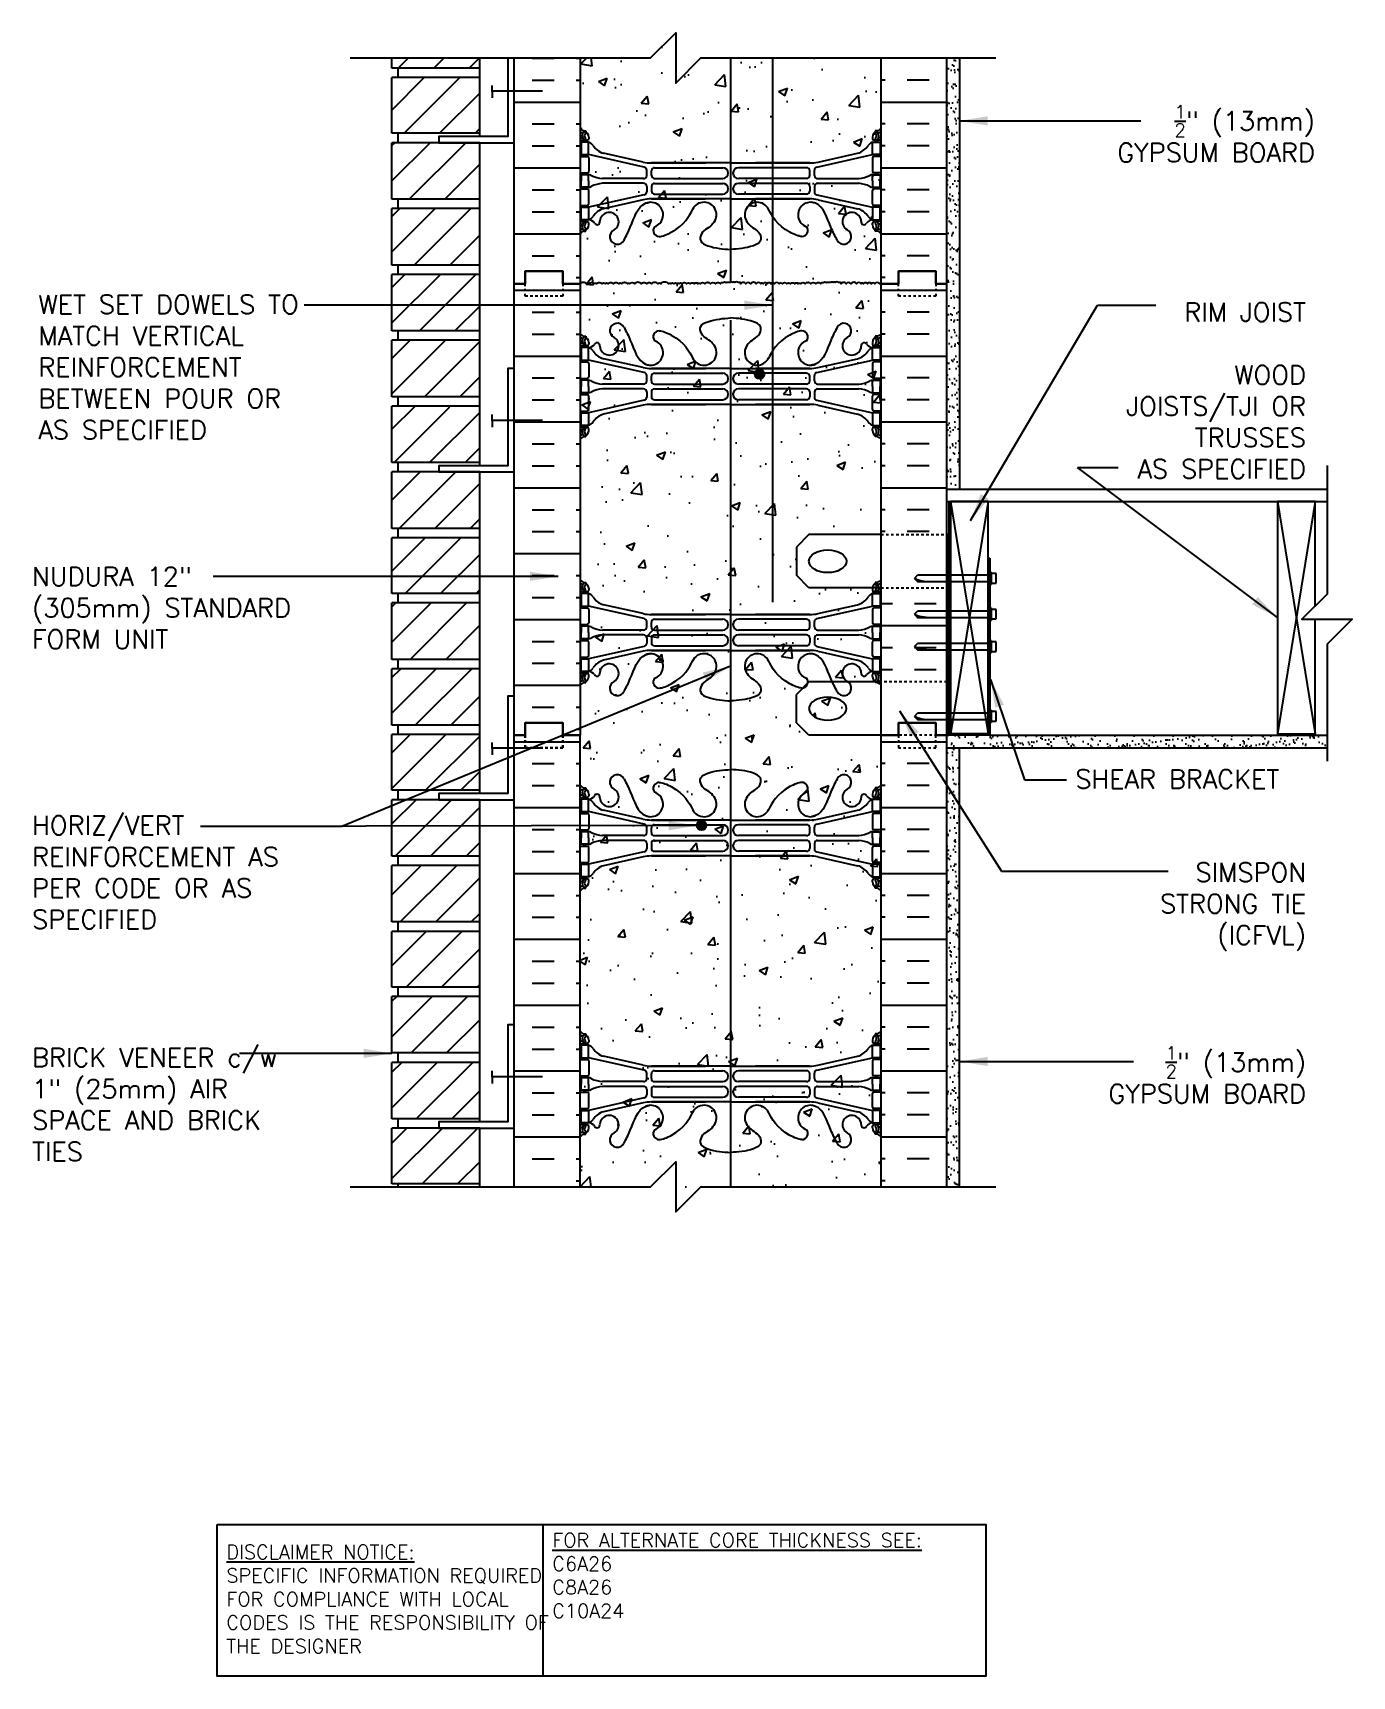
# Model space of a CAD drawing. Header units: inches. Extents: x 94.4 to 147, y -9.1 to 56.4.
import ezdxf

# ---------------------------------------------------------------- set-up
doc = ezdxf.new("R2010")
doc.units = ezdxf.units.IN
doc.header["$LTSCALE"] = 0.5
doc.header["$MEASUREMENT"] = 0
doc.linetypes.add('DASHED2', pattern=[0.375, 0.25, -0.125])
doc.linetypes.add('HIDDEN2', pattern=[0.1875, 0.125, -0.0625])
for name, color, linetype in [('HATCH', 12, 'Continuous'), ('line25', 2, 'Continuous'), ('LINE3', 3, 'Continuous'), ('LINE50', 5, 'Continuous'), ('LINE9', 9, 'Continuous'), ('TEXT', 4, 'Continuous'), ('Web_Edge', 9, 'Continuous')]:
    doc.layers.add(name, color=color, linetype=linetype)
doc.styles.add('DIM', font='romans.shx', dxfattribs={"width": 0.7})
doc.styles.add('ROMANS', font='romans.shx', dxfattribs={"height": 1.125})
doc.styles.get("Standard").update_dxf_attribs({"font": 'romans.shx', "height": 1.125})
doc.dimstyles.new('ext_12', dxfattribs={"dimscale": 12, "dimtxt": 0.09375, "dimasz": 0.09375, "dimexe": 0.09375, "dimexo": 0.0625, "dimgap": 0.0625, "dimtad": 1, "dimdec": 1, "dimzin": 3, "dimdsep": 46, "dimlunit": 4, "dimtxsty": 'DIM', "dimcen": 0.09, "dimdle": 0.09375, "dimclrt": 4, "dimadec": 0, "dimazin": 0, "dimtfac": 1, "dimtdec": 1, "dimtmove": 2, "dimatfit": 3, "dimfxl": 1, "dimfrac": 2, "dimtolj": 1, "dimtzin": 0, "dimarcsym": 0})
pattern_1 = [(37.5, (73.5448, 9.1956), (-0.0157483, 0.481706), [0, -0.38, 0, -0.425, 0, -0.40625]), (7.5, (73.5448, 9.1956), (0.442444, 0.7055365), [0, -0.205, 0, -0.3425, 0, -0.13125]), (327.5, (73.2373, 9.1956), (0.7785355, 0.0014148), [0, -0.125, 0, -0.45, 0, -0.5875]), (317.5, (73.2373, 9.1956), (0.7515317, 0.219419), [0, -0.0625, 0, -0.295, 0, -0.3375])]
pattern_2 = [(50, (125.3458, 29.057), (3.5863, -0.3138), [0.375, -4.125]), (355, (125.3458, 29.057), (-0.6938, 3.761), [0.3, -3.3]), (100.45, (125.6446, 29.031), (2.8925, 3.4472), [0.3187, -3.5057]), (46.18, (125.346, 30.057), (5.3362, -0.8276), [0.5625, -6.1875]), (96.64, (125.7905, 29.988), (4.6733, 4.8706), [0.478, -5.2586]), (351.18, (125.346, 30.057), (4.6733, 4.8706), [0.45, -4.95]), (21, (125.8458, 29.807), (2.9845, -2.0131), [0.375, -4.125]), (326, (125.8458, 29.807), (1.2166, 3.6258), [0.3, -3.3]), (71.45, (126.0945, 29.6394), (4.2011, 1.6127), [0.3187, -3.5057]), (37.5, (125.3458, 29.0571), (0.0608, 1.66447), [0, -3.26, 0, -3.35, 0, -3.3125]), (7.5, (125.3458, 29.0571), (1.31535, 1.97206), [0, -1.91, 0, -3.185, 0, -1.2625]), (327.5, (124.2308, 29.0571), (2.6691, -0.11277), [0, -1.25, 0, -3.9, 0, -5.175]), (317.5, (123.7308, 29.057), (2.9159, 0.5005), [0, -1.625, 0, -2.59, 0, -3.675])]

msp = doc.modelspace()

# ---------------------------------------------------------------- texts
at = {"layer": 'TEXT', "char_height": 0.75, "style": 'ROMANS'}
for s, insert, width, attachment_point in [('\\A1;{\\H0.7x;\\S1/2;\\H1.4286x;"} (13mm) GYPSUM BOARD', (145.509, 51.305), 9.28726, 9), ('WET SET DOWELS TO MATCH VERTICAL REINFORCEMENT BETWEEN POUR OR AS SPECIFIED ', (94.626, 43.124), 11.70168, 4), ('\\A1;\\PRIM JOIST\\P\\PWOOD \\PJOISTS/TJI OR\\PTRUSSES \\PAS SPECIFIED', (145.156, 38.691), 12.00896, 9), ('NUDURA 12" (305mm) STANDARD FORM UNIT', (94.376, 33.529), 11.69947, 4), ('SHEAR BRACKET', (135.962, 26.7), 15.79937, 4), ('HORIZ/VERT REINFORCEMENT AS PER CODE OR AS SPECIFIED', (94.376, 22.981), 11.69947, 4), ('SIMSPON \\PSTRONG TIE\\P(ICFVL)', (145.156, 21.607), 15.79937, 6), ('BRICK VENEER c/w 1" (25mm) AIR SPACE AND BRICK TIES', (94.376, 13.729), 10.8749, 4), ('\\A1;{\\H0.7x;\\S1/2;\\H1.4286x;"} (13mm) GYPSUM BOARD', (145.156, 13.783), 10.57544, 9)]:
    msp.add_mtext(s, dxfattribs=dict(at, insert=insert, width=width, attachment_point=attachment_point))
at = {"layer": 'TEXT', "char_height": 0.5625, "attachment_point": 4}
for s, insert, width in [('{\\LDISCLAIMER NOTICE:}\\PSPECIFIC INFORMATION REQUIRED FOR COMPLIANCE WITH LOCAL CODES IS THE RESPONSIBILITY OF THE DESIGNER', (102.122, -5.986), 14.00235), ('{\\LFOR ALTERNATE CORE THICKNESS SEE:\\P}C6A26\\PC8A26\\PC10A24', (115.114, -5.046), 23.33295)]:
    msp.add_mtext(s, dxfattribs=dict(at, insert=insert, width=width))

# ---------------------------------------------------------------- blocks, each defined once
blk = doc.blocks.new('12-inch Hinge Pin Web')
at = {"layer": 'Web_Edge'}
for p, q in [((349.823, 208.626), (349.901, 208.626)), ((349.823, 208.526), (350.107, 208.526)), ((349.969, 208.905), (350.059, 208.905)), ((349.969, 208.526), (349.969, 208.456)), ((350.059, 208.905), (350.059, 208.863)), ((350.059, 208.526), (350.059, 208.456)), ((350.169, 208.656), (350.169, 208.588)), ((361.477, 208.656), (361.477, 208.588)), ((361.823, 208.526), (361.54, 208.526)), ((361.677, 208.905), (361.587, 208.905)), ((361.587, 208.905), (361.587, 208.863)), ((361.587, 208.526), (361.587, 208.456)), ((361.677, 208.526), (361.677, 208.456)), ((361.823, 208.626), (361.746, 208.626)), ((349.823, 207.886), (350.107, 207.886)), ((349.969, 207.956), (349.969, 207.886)), ((350.059, 207.956), (350.059, 207.886)), ((352.382, 207.459), (350.164, 207.956)), ((350.169, 207.823), (350.169, 207.288)), ((352.339, 207.658), (350.758, 208.011)), ((359.265, 207.459), (361.482, 207.956)), ((359.308, 207.658), (360.889, 208.011)), ((361.477, 207.823), (361.477, 207.288)), ((361.823, 207.886), (361.54, 207.886)), ((361.587, 207.956), (361.587, 207.886)), ((361.677, 207.956), (361.677, 207.886)), ((349.823, 207.226), (350.107, 207.226)), ((349.969, 207.226), (349.969, 207.156)), ((350.059, 207.226), (350.059, 207.156)), ((352.48, 207.125), (352.48, 207.337)), ((352.666, 207.622), (354.823, 207.622)), ((355.823, 207.622), (352.666, 207.622)), ((352.667, 207.126), (352.667, 207.31)), ((352.792, 207.435), (355.511, 207.435)), ((355.823, 207.622), (358.981, 207.622)), ((358.855, 207.435), (356.135, 207.435)), ((358.981, 207.622), (356.823, 207.622)), ((358.98, 207.126), (358.98, 207.31)), ((359.167, 207.125), (359.167, 207.337)), ((361.823, 207.226), (361.54, 207.226)), ((361.587, 207.226), (361.587, 207.156)), ((361.677, 207.226), (361.677, 207.156)), ((349.823, 206.586), (350.107, 206.586)), ((349.969, 206.586), (349.969, 206.656)), ((350.059, 206.586), (350.059, 206.656)), ((352.382, 206.353), (350.164, 205.856)), ((350.169, 205.988), (350.169, 206.523)), ((352.355, 207), (350.717, 207)), ((352.355, 206.812), (350.717, 206.812)), ((352.48, 206.687), (352.48, 206.475)), ((352.667, 206.686), (352.667, 206.502)), ((352.792, 207.001), (355.511, 207.001)), ((352.792, 206.811), (355.511, 206.811)), ((352.792, 206.377), (355.511, 206.377)), ((358.855, 207.001), (356.135, 207.001)), ((358.855, 206.811), (356.135, 206.811)), ((358.855, 206.377), (356.135, 206.377)), ((358.98, 206.686), (358.98, 206.502)), ((359.167, 206.687), (359.167, 206.475)), ((359.265, 206.353), (361.482, 205.856)), ((359.292, 207), (360.93, 207)), ((359.292, 206.812), (360.93, 206.812)), ((361.477, 205.988), (361.477, 206.523)), ((361.823, 206.586), (361.54, 206.586)), ((361.587, 206.586), (361.587, 206.656)), ((361.677, 206.586), (361.677, 206.656)), ((349.823, 205.926), (350.107, 205.926)), ((349.969, 205.856), (349.969, 205.926)), ((350.059, 205.856), (350.059, 205.926)), ((352.339, 206.154), (350.758, 205.801)), ((352.666, 206.19), (354.823, 206.19)), ((355.823, 206.19), (352.666, 206.19)), ((355.823, 206.19), (358.981, 206.19)), ((358.981, 206.19), (356.823, 206.19)), ((359.308, 206.154), (360.889, 205.801)), ((361.823, 205.926), (361.54, 205.926)), ((361.587, 205.856), (361.587, 205.926)), ((361.677, 205.856), (361.677, 205.926)), ((349.823, 205.286), (350.107, 205.286)), ((349.823, 205.186), (349.901, 205.186)), ((349.969, 205.286), (349.969, 205.356)), ((350.059, 205.286), (350.059, 205.356)), ((350.169, 205.156), (350.169, 205.223)), ((361.477, 205.156), (361.477, 205.223)), ((361.823, 205.286), (361.54, 205.286)), ((361.587, 205.286), (361.587, 205.356)), ((361.677, 205.286), (361.677, 205.356)), ((361.823, 205.186), (361.746, 205.186)), ((349.969, 204.907), (350.059, 204.907)), ((350.059, 204.907), (350.059, 204.949)), ((361.587, 204.907), (361.587, 204.949)), ((361.677, 204.907), (361.587, 204.907)), ((349.823, 198.818), (349.901, 198.818)), ((349.823, 198.718), (350.107, 198.718)), ((349.969, 199.097), (350.059, 199.097)), ((349.969, 198.718), (349.969, 198.648)), ((350.059, 199.097), (350.059, 199.055)), ((350.059, 198.718), (350.059, 198.648)), ((350.169, 198.848), (350.169, 198.781)), ((361.477, 198.848), (361.477, 198.781)), ((361.823, 198.718), (361.54, 198.718)), ((361.677, 199.097), (361.587, 199.097)), ((361.587, 199.097), (361.587, 199.055)), ((361.587, 198.718), (361.587, 198.648)), ((361.677, 198.718), (361.677, 198.648)), ((361.823, 198.818), (361.746, 198.818)), ((349.823, 198.078), (350.107, 198.078)), ((349.969, 198.148), (349.969, 198.078)), ((350.059, 198.148), (350.059, 198.078)), ((352.382, 197.652), (350.164, 198.148)), ((350.169, 198.016), (350.169, 197.481)), ((352.339, 197.85), (350.758, 198.203)), ((359.265, 197.652), (361.482, 198.148)), ((359.308, 197.85), (360.889, 198.203)), ((361.477, 198.016), (361.477, 197.481)), ((361.823, 198.078), (361.54, 198.078)), ((361.587, 198.148), (361.587, 198.078)), ((361.677, 198.148), (361.677, 198.078)), ((349.823, 197.418), (350.107, 197.418)), ((349.969, 197.418), (349.969, 197.348)), ((350.059, 197.418), (350.059, 197.348)), ((352.355, 197.192), (350.717, 197.192)), ((352.48, 197.317), (352.48, 197.53)), ((352.666, 197.814), (354.823, 197.814)), ((355.823, 197.814), (352.666, 197.814)), ((352.667, 197.318), (352.667, 197.502)), ((352.792, 197.627), (355.511, 197.627)), ((352.792, 197.193), (355.511, 197.193)), ((355.823, 197.814), (358.981, 197.814)), ((358.855, 197.627), (356.135, 197.627)), ((358.855, 197.193), (356.135, 197.193)), ((358.981, 197.814), (356.823, 197.814)), ((358.98, 197.318), (358.98, 197.502)), ((359.167, 197.317), (359.167, 197.53)), ((359.292, 197.192), (360.93, 197.192)), ((361.823, 197.418), (361.54, 197.418)), ((361.587, 197.418), (361.587, 197.348)), ((361.677, 197.418), (361.677, 197.348)), ((349.823, 196.778), (350.107, 196.778)), ((349.969, 196.778), (349.969, 196.848)), ((350.059, 196.778), (350.059, 196.848)), ((352.382, 196.545), (350.164, 196.048)), ((350.169, 196.181), (350.169, 196.716)), ((352.355, 197.004), (350.717, 197.004)), ((352.48, 196.879), (352.48, 196.667)), ((352.667, 196.878), (352.667, 196.694)), ((352.792, 197.003), (355.511, 197.003)), ((352.792, 196.569), (355.511, 196.569)), ((358.855, 197.003), (356.135, 197.003)), ((358.855, 196.569), (356.135, 196.569)), ((358.98, 196.878), (358.98, 196.694)), ((359.167, 196.879), (359.167, 196.667)), ((359.265, 196.545), (361.482, 196.048)), ((359.292, 197.004), (360.93, 197.004)), ((361.477, 196.181), (361.477, 196.716)), ((361.823, 196.778), (361.54, 196.778)), ((361.587, 196.778), (361.587, 196.848)), ((361.677, 196.778), (361.677, 196.848)), ((349.823, 196.118), (350.107, 196.118)), ((349.969, 196.048), (349.969, 196.118)), ((350.059, 196.048), (350.059, 196.118)), ((352.339, 196.347), (350.758, 195.994)), ((352.666, 196.383), (354.823, 196.383)), ((355.823, 196.383), (352.666, 196.383)), ((355.823, 196.383), (358.981, 196.383)), ((358.981, 196.383), (356.823, 196.383)), ((359.308, 196.347), (360.889, 195.994)), ((361.823, 196.118), (361.54, 196.118)), ((361.587, 196.048), (361.587, 196.118)), ((361.677, 196.048), (361.677, 196.118)), ((349.823, 195.478), (350.107, 195.478)), ((349.823, 195.378), (349.901, 195.378)), ((349.969, 195.478), (349.969, 195.548)), ((350.059, 195.478), (350.059, 195.548)), ((350.169, 195.348), (350.169, 195.416)), ((361.477, 195.348), (361.477, 195.416)), ((361.823, 195.478), (361.54, 195.478)), ((361.587, 195.478), (361.587, 195.548)), ((361.677, 195.478), (361.677, 195.548)), ((361.823, 195.378), (361.746, 195.378)), ((349.969, 195.099), (350.059, 195.099)), ((350.059, 195.099), (350.059, 195.141)), ((361.587, 195.099), (361.587, 195.141)), ((361.677, 195.099), (361.587, 195.099))]:
    blk.add_line(p, q, dxfattribs=at)
for points in [[(349.864, 207.956), (350.164, 207.956), (350.164, 208.456), (349.864, 208.456)], [(361.782, 207.956), (361.482, 207.956), (361.482, 208.456), (361.782, 208.456)], [(349.864, 205.856), (350.164, 205.856), (350.164, 205.356), (349.864, 205.356)], [(361.782, 205.856), (361.482, 205.856), (361.482, 205.356), (361.782, 205.356)], [(349.864, 198.148), (350.164, 198.148), (350.164, 198.648), (349.864, 198.648)], [(361.782, 198.148), (361.482, 198.148), (361.482, 198.648), (361.782, 198.648)], [(349.864, 196.048), (350.164, 196.048), (350.164, 195.548), (349.864, 195.548)], [(361.782, 196.048), (361.482, 196.048), (361.482, 195.548), (361.782, 195.548)]]:
    blk.add_lwpolyline(points, close=True, dxfattribs=at)
for points in [[(350.164, 206.906), (350.164, 207.156), (349.864, 207.156), (349.864, 206.906)], [(361.482, 206.906), (361.482, 207.156), (361.782, 207.156), (361.782, 206.906)], [(350.164, 206.906), (350.164, 206.656), (349.864, 206.656), (349.864, 206.906)], [(361.482, 206.906), (361.482, 206.656), (361.782, 206.656), (361.782, 206.906)], [(350.164, 197.098), (350.164, 197.348), (349.864, 197.348), (349.864, 197.098)], [(361.482, 197.098), (361.482, 197.348), (361.782, 197.348), (361.782, 197.098)], [(350.164, 197.098), (350.164, 196.848), (349.864, 196.848), (349.864, 197.098)], [(361.482, 197.098), (361.482, 196.848), (361.782, 196.848), (361.782, 197.098)]]:
    blk.add_lwpolyline(points, dxfattribs=at)
for centre, radius, start, end in [((350.169, 209.363), 0.5, 226.21089, 250.52878), ((351.309, 209.126), 0.3, 27.59697, 243.94252), ((352.982, 208.879), 0.242, 90, 218.23271), ((358.665, 208.879), 0.242, 321.76729, 90), ((360.337, 209.126), 0.3, 296.05748, 152.40303), ((361.477, 209.363), 0.5, 289.47122, 313.78911), ((350.169, 209.363), 0.6, 234.78322, 245.07477), ((349.902, 208.646), 0.0196, 269.40316, 15.4901), ((350.163, 208.71), 0.25, 140.11451, 222.46087), ((349.907, 208.8), 0.021, 343.464, 63.99573), ((350.005, 208.841), 0.045, 321.448, 139.1879), ((350.012, 208.572), 0.045, 222.46087, 42.46087), ((349.919, 208.656), 0.25, 0, 70.52878), ((350.163, 208.71), 0.16, 140.00008, 222.46087), ((350.107, 208.588), 0.0625, 270, 0), ((350.127, 208.805), 0.352, 276.12908, 321.53314), ((350.042, 208.113), 0.364, 34.97751, 70.33874), ((350.965, 208.725), 0.743, 212.79192, 253.81071), ((350.504, 208.537), 0.113, 347.81557, 154.05694), ((350.989, 208.532), 0.375, 182.92371, 59.86753), ((352.636, 208.254), 0.5, 246.21387, 71.79367), ((354.761, 208.254), 0.5, 204.81899, 44.18751), ((356.886, 208.254), 0.5, 135.81249, 335.18101), ((359.011, 208.254), 0.5, 108.20633, 293.78613), ((360.657, 208.532), 0.375, 120.13247, 357.07629), ((360.682, 208.725), 0.743, 286.18929, 327.20808), ((361.143, 208.537), 0.113, 25.94306, 192.18443), ((361.52, 208.805), 0.352, 218.46686, 263.87092), ((361.605, 208.113), 0.364, 109.66126, 145.02249), ((361.727, 208.656), 0.25, 109.47122, 180), ((361.54, 208.588), 0.0625, 180, 270), ((361.635, 208.572), 0.045, 137.53913, 317.53913), ((361.641, 208.841), 0.045, 40.8121, 218.552), ((361.484, 208.71), 0.16, 317.53913, 39.99992), ((361.484, 208.71), 0.25, 317.53913, 39.88549), ((361.74, 208.8), 0.021, 116.00427, 196.536), ((361.745, 208.646), 0.0196, 164.5099, 270.59684), ((361.477, 209.363), 0.6, 294.92523, 305.21678), ((350.107, 207.823), 0.0625, 0, 90), ((361.54, 207.823), 0.0625, 90, 180), ((350.107, 207.288), 0.0625, 270, 0), ((350.16, 206.937), 0.219, 60.49375, 88.91995), ((350.806, 208.167), 1.17, 242.63655, 265.65045), ((352.666, 209.122), 1.5, 257.41348, 270), ((352.355, 207.125), 0.125, 270, 0), ((352.355, 207.337), 0.125, 0, 77.37673), ((352.792, 207.31), 0.125, 90, 180), ((352.792, 207.126), 0.125, 180, 270), ((355.511, 207.218), 0.217, 270, 90), ((356.135, 207.218), 0.217, 90, 270), ((358.855, 207.31), 0.125, 0, 90), ((358.855, 207.126), 0.125, 270, 360), ((358.981, 209.122), 1.5, 270, 282.58652), ((359.292, 207.337), 0.125, 102.62327, 180), ((359.292, 207.125), 0.125, 180, 270), ((360.841, 208.167), 1.17, 274.34955, 297.36345), ((361.487, 206.937), 0.219, 91.08005, 119.50625), ((361.54, 207.288), 0.0625, 180, 270), ((350.107, 206.523), 0.0625, 0, 90), ((350.16, 206.875), 0.219, 271.08005, 299.50625), ((350.806, 205.645), 1.17, 94.34955, 117.36345), ((352.355, 206.687), 0.125, 0, 90), ((352.355, 206.475), 0.125, 282.62327, 0), ((352.792, 206.686), 0.125, 90, 180), ((352.792, 206.502), 0.125, 180, 270), ((355.511, 206.594), 0.217, 270, 90), ((356.135, 206.594), 0.217, 90, 270), ((358.855, 206.686), 0.125, 0, 90), ((358.855, 206.502), 0.125, 270, 0), ((359.292, 206.687), 0.125, 90, 180), ((359.292, 206.475), 0.125, 180, 257.37673), ((360.841, 205.645), 1.17, 62.63655, 85.65045), ((361.487, 206.875), 0.219, 240.49375, 268.91995), ((361.54, 206.523), 0.0625, 90, 180), ((350.107, 205.988), 0.0625, 270, 0), ((350.965, 205.087), 0.743, 106.18929, 147.20808), ((352.666, 204.69), 1.5, 90, 102.58652), ((358.981, 204.69), 1.5, 77.41348, 90), ((360.682, 205.087), 0.743, 32.79192, 73.81071), ((361.54, 205.988), 0.0625, 180, 270), ((349.902, 205.166), 0.0196, 344.5099, 90.59684), ((350.163, 205.101), 0.25, 137.53913, 219.88549), ((350.012, 205.24), 0.045, 317.53913, 137.53913), ((350.163, 205.101), 0.16, 137.53913, 219.99992), ((349.919, 205.156), 0.25, 289.47122, 360), ((350.107, 205.223), 0.0625, 360, 90), ((350.042, 205.699), 0.364, 289.66126, 325.02249), ((361.605, 205.699), 0.364, 214.97751, 250.33874), ((361.54, 205.223), 0.0625, 90, 180), ((361.727, 205.156), 0.25, 180, 250.52878), ((361.635, 205.24), 0.045, 42.46087, 222.46087), ((361.484, 205.101), 0.16, 320.00008, 42.46087), ((361.484, 205.101), 0.25, 320.11451, 42.46087), ((361.745, 205.166), 0.0196, 89.40316, 195.4901), ((350.169, 204.449), 0.6, 114.92523, 125.21678), ((350.169, 204.449), 0.5, 109.47122, 133.78911), ((349.907, 205.012), 0.021, 296.00427, 16.536), ((350.005, 204.97), 0.045, 220.8121, 38.552), ((361.641, 204.97), 0.045, 141.448, 319.1879), ((361.477, 204.449), 0.5, 46.21089, 70.52878), ((361.74, 205.012), 0.021, 163.464, 243.99573), ((361.477, 204.449), 0.6, 54.78322, 65.07477), ((350.169, 199.555), 0.5, 226.21089, 250.52878), ((361.477, 199.555), 0.5, 289.47122, 313.78911), ((350.169, 199.555), 0.6, 234.78322, 245.07477), ((349.902, 198.838), 0.0196, 269.40316, 15.4901), ((350.163, 198.903), 0.25, 140.11451, 222.46087), ((349.907, 198.992), 0.021, 343.464, 63.99573), ((350.005, 199.034), 0.045, 321.448, 139.1879), ((350.012, 198.764), 0.045, 222.46087, 42.46087), ((349.919, 198.848), 0.25, 0, 70.52878), ((350.163, 198.903), 0.16, 140.00008, 222.46087), ((350.107, 198.781), 0.0625, 270, 0), ((350.042, 198.306), 0.364, 34.97751, 70.33874), ((350.965, 198.917), 0.743, 212.79192, 253.81071), ((360.682, 198.917), 0.743, 286.18929, 327.20808), ((361.605, 198.306), 0.364, 109.66126, 145.02249), ((361.727, 198.848), 0.25, 109.47122, 180), ((361.54, 198.781), 0.0625, 180, 270), ((361.635, 198.764), 0.045, 137.53913, 317.53913), ((361.641, 199.034), 0.045, 40.8121, 218.552), ((361.484, 198.903), 0.16, 317.53913, 39.99992), ((361.484, 198.903), 0.25, 317.53913, 39.88549), ((361.74, 198.992), 0.021, 116.00427, 196.536), ((361.745, 198.838), 0.0196, 164.5099, 270.59684), ((361.477, 199.555), 0.6, 294.92523, 305.21678), ((350.107, 198.016), 0.0625, 0, 90), ((352.666, 199.314), 1.5, 257.41348, 270), ((358.981, 199.314), 1.5, 270, 282.58652), ((361.54, 198.016), 0.0625, 90, 180), ((350.107, 197.481), 0.0625, 270, 0), ((350.16, 197.13), 0.219, 60.49375, 88.91995), ((350.806, 198.359), 1.17, 242.63655, 265.65045), ((352.355, 197.317), 0.125, 270, 0), ((352.355, 197.53), 0.125, 0, 77.37673), ((352.792, 197.502), 0.125, 90, 180), ((352.792, 197.318), 0.125, 180, 270), ((355.511, 197.41), 0.217, 270, 90), ((356.135, 197.41), 0.217, 90, 270), ((358.855, 197.502), 0.125, 0, 90), ((358.855, 197.318), 0.125, 270, 360), ((359.292, 197.53), 0.125, 102.62327, 180), ((359.292, 197.317), 0.125, 180, 270), ((360.841, 198.359), 1.17, 274.34955, 297.36345), ((361.487, 197.13), 0.219, 91.08005, 119.50625), ((361.54, 197.481), 0.0625, 180, 270), ((350.107, 196.716), 0.0625, 0, 90), ((350.16, 197.067), 0.219, 271.08005, 299.50625), ((350.806, 195.837), 1.17, 94.34955, 117.36345), ((352.355, 196.879), 0.125, 0, 90), ((352.355, 196.667), 0.125, 282.62327, 0), ((352.792, 196.878), 0.125, 90, 180), ((352.792, 196.694), 0.125, 180, 270), ((355.511, 196.786), 0.217, 270, 90), ((356.135, 196.786), 0.217, 90, 270), ((358.855, 196.878), 0.125, 0, 90), ((358.855, 196.694), 0.125, 270, 0), ((359.292, 196.879), 0.125, 90, 180), ((359.292, 196.667), 0.125, 180, 257.37673), ((360.841, 195.837), 1.17, 62.63655, 85.65045), ((361.487, 197.067), 0.219, 240.49375, 268.91995), ((361.54, 196.716), 0.0625, 90, 180), ((350.107, 196.181), 0.0625, 270, 0), ((350.965, 195.28), 0.743, 106.18929, 147.20808), ((352.666, 194.883), 1.5, 90, 102.58652), ((352.636, 195.75), 0.5, 288.20633, 113.78613), ((354.761, 195.75), 0.5, 315.81249, 155.18101), ((356.886, 195.75), 0.5, 24.81899, 224.18751), ((359.011, 195.75), 0.5, 66.21387, 251.79367), ((358.981, 194.883), 1.5, 77.41348, 90), ((360.682, 195.28), 0.743, 32.79192, 73.81071), ((361.54, 196.181), 0.0625, 180, 270), ((349.902, 195.359), 0.0196, 344.5099, 90.59684), ((350.163, 195.294), 0.25, 137.53913, 219.88549), ((350.012, 195.432), 0.045, 317.53913, 137.53913), ((350.163, 195.294), 0.16, 137.53913, 219.99992), ((349.919, 195.348), 0.25, 289.47122, 360), ((350.107, 195.416), 0.0625, 360, 90), ((350.042, 195.891), 0.364, 289.66126, 325.02249), ((350.127, 195.199), 0.352, 38.46686, 83.87092), ((350.504, 195.467), 0.113, 205.94306, 12.18443), ((350.989, 195.472), 0.375, 300.13247, 177.07629), ((352.982, 195.125), 0.242, 141.76729, 270), ((358.665, 195.125), 0.242, 270, 38.23271), ((360.657, 195.472), 0.375, 2.92371, 239.86753), ((361.143, 195.467), 0.113, 167.81557, 334.05694), ((361.52, 195.199), 0.352, 96.12908, 141.53314), ((361.605, 195.891), 0.364, 214.97751, 250.33874), ((361.54, 195.416), 0.0625, 90, 180), ((361.727, 195.348), 0.25, 180, 250.52878), ((361.635, 195.432), 0.045, 42.46087, 222.46087), ((361.484, 195.294), 0.16, 320.00008, 42.46087), ((361.484, 195.294), 0.25, 320.11451, 42.46087), ((361.745, 195.359), 0.0196, 89.40316, 195.4901), ((350.169, 194.641), 0.6, 114.92523, 125.21678), ((350.169, 194.641), 0.5, 109.47122, 133.78911), ((349.907, 195.204), 0.021, 296.00427, 16.536), ((350.005, 195.163), 0.045, 220.8121, 38.552), ((351.309, 194.878), 0.3, 116.05748, 332.40303), ((360.337, 194.878), 0.3, 207.59697, 63.94252), ((361.641, 195.163), 0.045, 141.448, 319.1879), ((361.477, 194.641), 0.5, 46.21089, 70.52878), ((361.74, 195.204), 0.021, 163.464, 243.99573), ((361.477, 194.641), 0.6, 54.78322, 65.07477)]:
    blk.add_arc(centre, radius, start, end, dxfattribs=at)
for points, knots in [([(355.119, 208.603), (355.012, 208.766), (354.652, 208.856), (354.575, 209.352), (355.123, 209.588), (355.527, 209.616), (355.823, 209.637)], [0.229407, 0.229407, 0.229407, 0.229407, 0.844432, 1.128849, 1.464331, 2.389004, 2.389004, 2.389004, 2.389004]), ([(356.527, 208.603), (356.635, 208.766), (356.995, 208.856), (357.072, 209.352), (356.524, 209.588), (356.12, 209.616), (355.823, 209.637)], [0.229407, 0.229407, 0.229407, 0.229407, 0.844432, 1.128849, 1.464331, 2.389004, 2.389004, 2.389004, 2.389004]), ([(351.575, 209.265), (351.661, 209.098), (351.914, 208.608), (352.128, 207.859), (352.538, 207.764), (352.595, 207.756)], [0, 0, 0, 0, 0.579211, 1.703896, 1.875321, 1.875321, 1.875321, 1.875321]), ([(352.982, 209.121), (353.103, 209.123), (353.937, 208.766), (354.176, 208.309), (354.317, 208.026)], [0.038125, 0.038125, 0.038125, 0.038125, 0.320663, 1.258119, 1.258119, 1.258119, 1.258119]), ([(358.665, 209.121), (358.544, 209.123), (357.71, 208.766), (357.471, 208.309), (357.33, 208.026)], [0.038125, 0.038125, 0.038125, 0.038125, 0.320663, 1.258119, 1.258119, 1.258119, 1.258119]), ([(360.072, 209.265), (359.986, 209.098), (359.733, 208.608), (359.519, 207.859), (359.109, 207.764), (359.052, 207.756)], [0, 0, 0, 0, 0.579211, 1.703896, 1.875321, 1.875321, 1.875321, 1.875321]), ([(351.575, 194.739), (351.661, 194.906), (351.914, 195.396), (352.128, 196.145), (352.538, 196.24), (352.595, 196.248)], [0, 0, 0, 0, 0.579211, 1.703896, 1.875321, 1.875321, 1.875321, 1.875321]), ([(352.982, 194.883), (353.103, 194.881), (353.937, 195.239), (354.176, 195.695), (354.317, 195.979)], [0.038125, 0.038125, 0.038125, 0.038125, 0.320663, 1.258119, 1.258119, 1.258119, 1.258119]), ([(358.665, 194.883), (358.544, 194.881), (357.71, 195.239), (357.471, 195.695), (357.33, 195.979)], [0.038125, 0.038125, 0.038125, 0.038125, 0.320663, 1.258119, 1.258119, 1.258119, 1.258119]), ([(360.072, 194.739), (359.986, 194.906), (359.733, 195.396), (359.519, 196.145), (359.109, 196.24), (359.052, 196.248)], [0, 0, 0, 0, 0.579211, 1.703896, 1.875321, 1.875321, 1.875321, 1.875321]), ([(355.119, 195.401), (355.012, 195.238), (354.652, 195.148), (354.575, 194.652), (355.123, 194.416), (355.527, 194.388), (355.823, 194.367)], [0.229407, 0.229407, 0.229407, 0.229407, 0.844432, 1.128849, 1.464331, 2.389004, 2.389004, 2.389004, 2.389004]), ([(356.527, 195.401), (356.635, 195.238), (356.995, 195.148), (357.072, 194.652), (356.524, 194.416), (356.12, 194.388), (355.823, 194.367)], [0.229407, 0.229407, 0.229407, 0.229407, 0.844432, 1.128849, 1.464331, 2.389004, 2.389004, 2.389004, 2.389004])]:
    blk.add_open_spline(points, degree=3, knots=knots, dxfattribs=at)
for points in [[(352.667, 207.131), (352.667, 207.305)], [(358.98, 207.131), (358.98, 207.305)], [(352.667, 206.681), (352.667, 206.507)], [(358.98, 206.681), (358.98, 206.507)], [(352.667, 197.323), (352.667, 197.497)], [(358.98, 197.323), (358.98, 197.497)], [(352.667, 196.873), (352.667, 196.699)], [(358.98, 196.873), (358.98, 196.699)]]:
    blk.add_open_spline(points, degree=1, dxfattribs=at)

# ---------------------------------------------------------------- hatches: boundary and pattern name
at = {"layer": 'HATCH'}
h = msp.add_hatch(dxfattribs=at)
h.set_pattern_fill('AR-CONC', color=256, scale=0.5, style=0)
h.set_pattern_definition([(50, (116.2208, 9.4498), (3.5863, -0.31376), [0.375, -4.125]), (355, (116.2208, 9.4498), (-0.69376, 3.76096), [0.3, -3.3]), (100.451, (116.5196, 9.4236), (2.89255, 3.4472), [0.3187, -3.5057]), (46.184, (116.221, 10.4498), (5.3362, -0.8276), [0.5625, -6.1875]), (96.636, (116.6655, 10.381), (4.6733, 4.8706), [0.47805, -5.25856]), (351.184, (116.221, 10.45), (4.6733, 4.8706), [0.45, -4.95]), (21, (116.7208, 10.1998), (2.98454, -2.0131), [0.375, -4.125]), (326, (116.7208, 10.1998), (1.21658, 3.62575), [0.3, -3.3]), (71.451, (116.9695, 10.032), (4.20111, 1.61265), [0.3187, -3.5057]), (37.5, (116.2208, 9.4498), (0.0608, 1.66447), [0, -3.26, 0, -3.35, 0, -3.3125]), (7.5, (116.2208, 9.4498), (1.31535, 1.97206), [0, -1.91, 0, -3.185, 0, -1.2625]), (327.5, (115.1058, 9.4498), (2.669112, -0.112774), [0, -1.25, 0, -3.9, 0, -5.175]), (317.5, (114.6058, 9.4498), (2.91593, 0.50052), [0, -1.625, 0, -2.59, 0, -3.675])])
h.paths.add_polyline_path([(128.221, 55.45), (121.033, 55.45), (120.033, 54.45), (120.033, 56.45), (119.033, 55.45), (116.221, 55.45), (116.221, 46.45), (116.221, 28.45), (116.221, 10.45), (119.033, 10.45), (120.033, 11.45), (120.033, 10.45), (120.033, 9.45), (121.033, 10.45), (128.221, 10.45), (128.221, 22.825), (128.221, 28.45), (125.346, 28.45), (124.846, 28.95), (124.846, 30.075), (125.346, 30.575), (128.221, 30.575), (128.221, 34.325), (125.346, 34.325), (124.846, 34.825), (124.846, 35.95), (125.346, 36.45), (128.221, 36.45), (128.221, 46.45)])
h = msp.add_hatch(dxfattribs=at)
h.set_pattern_fill('ANSI31', color=256, scale=8, style=0)
h.set_pattern_definition([(45, (102.4194, -2.4251), (-0.707107, 0.707107), [])])
h.paths.add_polyline_path([(112.221, 31.1), (108.721, 31.1), (108.721, 28.85), (112.221, 28.85)])
h.paths.add_polyline_path([(112.221, 33.725), (108.721, 33.725), (108.721, 31.475), (112.221, 31.475)])
h.paths.add_polyline_path([(112.221, 36.32), (108.721, 36.32), (108.721, 34.1), (112.221, 34.1)])
h.paths.add_polyline_path([(112.221, 38.945), (108.721, 38.945), (108.721, 36.695), (112.221, 36.695)])
h.paths.add_polyline_path([(112.221, 41.545), (110.596, 41.545), (110.596, 41.57), (108.721, 41.57), (108.721, 39.32), (112.221, 39.32)])
h.paths.add_polyline_path([(112.221, 44.195), (108.721, 44.195), (108.721, 41.945), (112.221, 41.945)])
h.paths.add_polyline_path([(112.221, 46.82), (108.721, 46.82), (108.721, 44.57), (112.221, 44.57)])
h.paths.add_polyline_path([(112.221, 49.445), (108.721, 49.445), (108.721, 47.195), (112.221, 47.195)])
h.paths.add_polyline_path([(112.221, 52.045), (110.596, 52.045), (110.596, 52.07), (108.721, 52.07), (108.721, 49.82), (112.221, 49.82)])
h.paths.add_polyline_path([(112.221, 54.665), (108.721, 54.665), (108.721, 52.445), (112.221, 52.445)])
h.paths.add_polyline_path([(112.221, 55.45), (108.721, 55.45), (108.721, 55.04), (112.221, 55.04)])
h = msp.add_hatch(dxfattribs=at)
h.set_pattern_fill('INSUL', color=256, scale=7, style=0)
h.set_pattern_definition([(0, (-2809.9408, -350.5598), (0, 2.625), []), (0, (-2809.9408, -349.6848), (0, 2.625), [0.875, -0.875]), (0, (-2809.9408, -348.8098), (0, 2.625), [0.875, -0.875])])
h.paths.add_polyline_path([(116.221, 55.45), (113.596, 55.45), (113.596, 46.45), (114.033, 46.45), (114.033, 46.95), (115.533, 46.95), (115.533, 46.45), (116.221, 46.45)])
h = msp.add_hatch(dxfattribs=at)
h.set_pattern_fill('INSUL', color=256, scale=7, style=0)
h.set_pattern_definition([(180, (3054.3824, -350.5598), (0, 2.625), []), (180, (3054.3824, -349.6848), (0, 2.625), [0.875, -0.875]), (180, (3054.3824, -348.8098), (0, 2.625), [0.875, -0.875])])
h.paths.add_polyline_path([(130.846, 55.45), (128.221, 55.45), (128.221, 46.45), (128.908, 46.45), (128.908, 46.95), (130.408, 46.95), (130.408, 46.45), (130.846, 46.45)])
h = msp.add_hatch(dxfattribs=at)
h.set_pattern_fill('AR-SAND', color=256, scale=0.25, style=0)
h.set_pattern_definition(pattern_1)
h.paths.add_polyline_path([(131.346, 55.45), (130.846, 55.45), (130.846, 38.262), (131.346, 38.262)])
h = msp.add_hatch(dxfattribs=at)
h.set_pattern_fill('INSUL', color=256, scale=7, style=0)
h.set_pattern_definition([(0, (-2809.9408, -368.5598), (0, 2.625), []), (0, (-2809.9408, -367.6848), (0, 2.625), [0.875, -0.875]), (0, (-2809.9408, -366.8098), (0, 2.625), [0.875, -0.875])])
h.paths.add_polyline_path([(113.596, 28.45), (114.033, 28.45), (114.033, 28.95), (115.533, 28.95), (115.533, 28.45), (116.221, 28.45), (116.221, 46.45), (115.533, 46.45), (115.533, 46.95), (114.033, 46.95), (114.033, 46.45), (113.596, 46.45)])
h = msp.add_hatch(dxfattribs=at)
h.set_pattern_fill('INSUL', color=256, scale=7, style=0)
h.set_pattern_definition([(180, (3054.3824, -368.5598), (0, 2.625), []), (180, (3054.3824, -367.6848), (0, 2.625), [0.875, -0.875]), (180, (3054.3824, -366.8098), (0, 2.625), [0.875, -0.875])])
h.paths.add_polyline_path([(128.221, 36.45), (130.846, 36.45), (130.846, 46.45), (130.408, 46.45), (130.408, 46.95), (128.908, 46.95), (128.908, 46.45), (128.221, 46.45)])
h = msp.add_hatch(dxfattribs=at)
h.set_pattern_fill('AR-CONC', color=256, scale=0.5, style=0)
h.set_pattern_definition(pattern_2)
edge = h.paths.add_edge_path()
edge.add_ellipse((126.091, 35.387), major_axis=(-0.746, 0), ratio=0.610344, start_angle=0, end_angle=360)
h = msp.add_hatch(dxfattribs=at)
h.set_pattern_fill('INSUL', color=256, scale=7, style=0)
h.set_pattern_definition([(0, (73.5448, 9.1956), (0, 2.625), []), (0, (73.5448, 10.0706), (0, 2.625), [0.875, -0.875]), (0, (73.5448, 10.9456), (0, 2.625), [0.875, -0.875])])
h.paths.add_polyline_path([(130.846, 34.325), (128.221, 34.325), (128.221, 30.575), (130.846, 30.575)])
h = msp.add_hatch(dxfattribs=at)
h.set_pattern_fill('AR-CONC', color=256, scale=0.5, style=0)
h.set_pattern_definition(pattern_2)
edge = h.paths.add_edge_path()
edge.add_ellipse((126.091, 29.512), major_axis=(-0.746, 0), ratio=0.610344, start_angle=0, end_angle=360, ccw=False)
h = msp.add_hatch(dxfattribs=at)
h.set_pattern_fill('INSUL', color=256, scale=7, style=0)
h.set_pattern_definition([(7e-15, (-2809.9408, -386.5598), (0, 2.625), []), (7e-15, (-2809.9408, -385.6848), (0, 2.625), [0.875, -0.875]), (7e-15, (-2809.9408, -384.8098), (0, 2.625), [0.875, -0.875])])
h.paths.add_polyline_path([(113.596, 10.45), (114.033, 10.45), (114.033, 10.95), (115.533, 10.95), (115.533, 10.45), (116.221, 10.45), (116.221, 28.45), (115.533, 28.45), (115.533, 28.95), (114.033, 28.95), (114.033, 28.45), (113.596, 28.45)])
h = msp.add_hatch(dxfattribs=at)
h.set_pattern_fill('INSUL', color=256, scale=7, style=0)
h.set_pattern_definition([(180, (3054.3824, -386.5598), (0, 2.625), []), (180, (3054.3824, -385.6848), (0, 2.625), [0.875, -0.875]), (180, (3054.3824, -384.8098), (0, 2.625), [0.875, -0.875])])
h.paths.add_polyline_path([(130.846, 10.45), (130.408, 10.45), (130.408, 10.95), (128.908, 10.95), (128.908, 10.45), (128.221, 10.45), (128.221, 28.45), (128.908, 28.45), (128.908, 28.95), (130.408, 28.95), (130.408, 28.45), (130.846, 28.45)])
h = msp.add_hatch(dxfattribs=at)
h.set_pattern_fill('ANSI31', color=256, scale=8, style=0)
h.set_pattern_definition([(45, (67.5448, 9.1956), (-0.707107, 0.707107), [])])
h.paths.add_polyline_path([(112.221, 26.255), (112.221, 28.475), (108.721, 28.475), (108.721, 26.255)])
h.paths.add_polyline_path([(112.221, 23.63), (112.221, 25.88), (108.721, 25.88), (108.721, 23.63)])
h.paths.add_polyline_path([(112.221, 21.005), (112.221, 23.255), (108.721, 23.255), (108.721, 21.005)])
h.paths.add_polyline_path([(112.221, 18.409), (112.221, 20.63), (108.721, 20.63), (108.721, 18.409)])
h.paths.add_polyline_path([(112.221, 15.784), (112.221, 18.034), (108.721, 18.034), (108.721, 15.784)])
h.paths.add_polyline_path([(108.721, 15.409), (108.721, 13.159), (112.221, 13.159), (112.221, 15.409)])
h.paths.add_polyline_path([(112.221, 10.564), (112.221, 12.784), (108.721, 12.784), (108.721, 10.564)])
h = msp.add_hatch(dxfattribs=at)
h.set_pattern_fill('AR-SAND', color=256, scale=0.25, style=0)
h.set_pattern_definition(pattern_1)
h.paths.add_polyline_path([(145.997, 27.95), (145.997, 28.45), (132.551, 28.45), (130.926, 28.45), (130.846, 28.45), (130.846, 27.95)])
h = msp.add_hatch(dxfattribs=at)
h.set_pattern_fill('AR-SAND', color=256, scale=0.25, style=0)
h.set_pattern_definition(pattern_1)
h.paths.add_polyline_path([(131.346, 27.95), (130.846, 27.95), (130.846, 10.45), (131.346, 10.45)])
at = {"layer": 'LINE3'}
for points in [[(123.191, 42.85, 1), (123.566, 42.85, 1)], [(120.876, 24.85, 1), (121.251, 24.85, 1)]]:
    msp.add_hatch(color=256, dxfattribs=at).paths.add_polyline_path(points)

# ---------------------------------------------------------------- linework, layer by layer
at = {"layer": 'HATCH'}
for p, q in [((130.988, 37.762), (132.488, 28.512)), ((132.488, 37.762), (130.988, 28.512)), ((144.022, 37.762), (145.522, 28.512)), ((145.522, 37.762), (144.022, 28.512))]:
    msp.add_line(p, q, dxfattribs=at)
for points in [[(116.221, 46.45, -0.484838), (116.47, 46.45, -0.520567), (116.59, 46.45, -0.520567), (116.774, 46.45, -0.520567), (116.879, 46.45, -0.520567), (117.089, 46.45, -0.520567), (117.215, 46.45, -0.520567), (117.341, 46.45, -0.520567), (117.55, 46.45, -0.520567), (117.76, 46.45, -0.520567), (117.881, 46.45, -0.520567), (118.107, 46.45, -0.520567), (118.201, 46.45, -0.520567), (118.39, 46.45, -0.520567), (118.668, 46.45, -0.520567), (118.878, 46.45, -0.520567), (119.077, 46.45, -0.520567), (119.324, 46.45, -0.520567), (119.434, 46.45, -0.520567), (119.74, 46.45, -0.520567), (119.845, 46.45, -0.520567), (119.961, 46.45, -0.520567), (120.081, 46.45, -0.520567), (120.17, 46.45, -0.520567), (120.286, 46.45, -0.520567), (120.464, 46.45, -0.520567), (120.611, 46.45, -0.520567), (120.763, 46.45, -0.520567), (120.921, 46.45, -0.520567), (121.02, 46.45, -0.520567), (121.199, 46.45, -0.520567), (121.419, 46.45, -0.520567), (121.613, 46.45, -0.520567), (121.818, 46.45, -0.520567), (121.917, 46.492, -0.520567), (122.049, 46.492, -0.520567), (122.138, 46.492, -0.520567), (122.221, 46.492)], [(124.221, 46.479, 0.272614), (124.156, 46.45, 0.520567), (123.977, 46.45, 0.520567), (123.83, 46.45, 0.520567), (123.678, 46.45, 0.520567), (123.521, 46.45, 0.520567), (123.421, 46.45, 0.520567), (123.243, 46.45, 0.520567), (123.022, 46.45, 0.520567), (122.828, 46.45, 0.520567), (122.624, 46.45, 0.520567), (122.524, 46.492, 0.520567), (122.393, 46.492, 0.520567), (122.304, 46.492, 0.520567), (122.221, 46.492)], [(124.221, 46.479, -0.272614), (124.286, 46.45, -0.520567), (124.464, 46.45, -0.520567), (124.611, 46.45, -0.520567), (124.763, 46.45, -0.520567), (124.921, 46.45, -0.520567), (125.02, 46.45, -0.520567), (125.199, 46.45, -0.520567), (125.419, 46.45, -0.520567), (125.613, 46.45, -0.520567), (125.818, 46.45, -0.520567), (125.917, 46.492, -0.520567), (126.049, 46.492, -0.520567), (126.138, 46.492, -0.520567), (126.221, 46.492)], [(128.221, 46.479, 0.272614), (128.156, 46.45, 0.520567), (127.977, 46.45, 0.520567), (127.83, 46.45, 0.520567), (127.678, 46.45, 0.520567), (127.521, 46.45, 0.520567), (127.421, 46.45, 0.520567), (127.243, 46.45, 0.520567), (127.022, 46.45, 0.520567), (126.828, 46.45, 0.520567), (126.624, 46.45, 0.520567), (126.524, 46.492, 0.520567), (126.393, 46.492, 0.520567), (126.304, 46.492, 0.520567), (126.221, 46.492)]]:
    msp.add_lwpolyline(points, format="xyb", dxfattribs=at)
at = {"layer": 'line25'}
for p, q in [((108.721, 55.04), (108.721, 55.45)), ((112.221, 55.04), (108.721, 55.04)), ((108.971, 54.665), (108.971, 55.04)), ((112.221, 52.32), (112.221, 55.45)), ((116.221, 55.45), (116.221, 46.45)), ((128.221, 46.45), (128.221, 55.45)), ((108.721, 52.445), (108.721, 54.665)), ((112.221, 54.665), (108.721, 54.665)), ((112.221, 52.445), (108.721, 52.445)), ((108.971, 52.07), (108.971, 52.445)), ((108.721, 49.82), (108.721, 52.07)), ((112.221, 52.07), (108.721, 52.07)), ((112.221, 39.195), (112.221, 52.07)), ((112.221, 49.82), (108.721, 49.82)), ((108.971, 49.445), (108.971, 49.82)), ((108.721, 47.195), (108.721, 49.445)), ((112.221, 49.445), (108.721, 49.445)), ((112.221, 47.195), (108.721, 47.195)), ((108.971, 46.82), (108.971, 47.195)), ((112.221, 46.82), (108.721, 46.82)), ((108.721, 44.57), (108.721, 46.82)), ((116.221, 46.45), (116.221, 28.45)), ((128.221, 22.825), (128.221, 46.45)), ((112.221, 44.57), (108.721, 44.57)), ((108.971, 44.195), (108.971, 44.57)), ((112.221, 44.195), (108.721, 44.195)), ((108.721, 41.945), (108.721, 44.195)), ((112.221, 41.945), (108.721, 41.945)), ((108.971, 41.57), (108.971, 41.945)), ((112.221, 41.57), (108.721, 41.57)), ((108.721, 39.32), (108.721, 41.57)), ((112.221, 39.32), (108.721, 39.32)), ((108.971, 38.945), (108.971, 39.32)), ((112.221, 38.945), (108.721, 38.945)), ((108.721, 36.695), (108.721, 38.945)), ((112.221, 26.13), (112.221, 38.945)), ((130.846, 37.762), (145.997, 37.762)), ((112.221, 36.695), (108.721, 36.695)), ((108.971, 36.32), (108.971, 36.695)), ((112.221, 36.32), (108.721, 36.32)), ((108.721, 34.1), (108.721, 36.32)), ((132.488, 35.512), (132.488, 28.512)), ((112.221, 34.1), (108.721, 34.1)), ((108.971, 33.725), (108.971, 34.1)), ((112.221, 33.725), (108.721, 33.725)), ((108.721, 31.475), (108.721, 33.725)), ((112.221, 31.475), (108.721, 31.475)), ((108.971, 31.1), (108.971, 31.475)), ((112.221, 31.1), (108.721, 31.1)), ((108.721, 28.85), (108.721, 31.1)), ((112.221, 28.85), (108.721, 28.85)), ((108.971, 28.475), (108.971, 28.85)), ((112.221, 28.475), (108.721, 28.475)), ((108.721, 26.255), (108.721, 28.475)), ((116.221, 10.45), (116.221, 28.45)), ((132.488, 28.512), (130.988, 28.512)), ((132.551, 28.45), (145.997, 28.45)), ((132.551, 28.45), (133.863, 28.45)), ((112.221, 26.255), (108.721, 26.255)), ((108.971, 25.88), (108.971, 26.255)), ((112.221, 25.88), (108.721, 25.88)), ((108.721, 23.63), (108.721, 25.88)), ((112.221, 13.034), (112.221, 25.88)), ((112.221, 23.63), (108.721, 23.63)), ((108.971, 23.255), (108.971, 23.63)), ((112.221, 23.255), (108.721, 23.255)), ((108.721, 21.005), (108.721, 23.255)), ((128.221, 10.45), (128.221, 22.825)), ((112.221, 21.005), (108.721, 21.005)), ((108.971, 20.63), (108.971, 21.005)), ((112.221, 20.63), (108.721, 20.63)), ((108.721, 18.409), (108.721, 20.63)), ((112.221, 18.409), (108.721, 18.409)), ((108.971, 18.034), (108.971, 18.409)), ((112.221, 18.034), (108.721, 18.034)), ((108.721, 15.784), (108.721, 18.034)), ((112.221, 15.784), (108.721, 15.784)), ((108.971, 15.409), (108.971, 15.784)), ((112.221, 15.409), (108.721, 15.409)), ((108.721, 13.159), (108.721, 15.409)), ((112.221, 13.159), (108.721, 13.159)), ((108.971, 12.784), (108.971, 13.159)), ((112.221, 12.784), (108.721, 12.784)), ((108.721, 10.564), (108.721, 12.784)), ((112.221, 10.45), (112.221, 12.784)), ((112.221, 10.564), (108.721, 10.564)), ((108.971, 10.45), (108.971, 10.564))]:
    msp.add_line(p, q, dxfattribs=at)
at = {"layer": 'line25', "color": 9}
for p, q in [((129.551, 34.704), (129.676, 34.829)), ((132.613, 34.954), (132.551, 34.954)), ((132.551, 34.954), (132.551, 34.454)), ((132.613, 34.954), (132.613, 34.454)), ((132.801, 34.891), (132.613, 34.891)), ((132.801, 34.516), (132.801, 34.891)), ((129.551, 34.704), (129.676, 34.579)), ((132.551, 34.454), (132.613, 34.454)), ((132.613, 34.516), (132.801, 34.516)), ((132.613, 33.525), (132.551, 33.525)), ((132.551, 33.525), (132.551, 33.025)), ((132.613, 33.525), (132.613, 33.025)), ((132.801, 33.462), (132.613, 33.462)), ((132.801, 33.087), (132.801, 33.462)), ((129.551, 33.275), (129.676, 33.4)), ((129.551, 33.275), (129.676, 33.15)), ((132.551, 33.025), (132.613, 33.025)), ((132.613, 33.087), (132.801, 33.087)), ((129.551, 31.981), (129.676, 32.106)), ((132.613, 32.231), (132.551, 32.231)), ((132.551, 32.231), (132.551, 31.731)), ((132.613, 32.231), (132.613, 31.731)), ((132.801, 32.169), (132.613, 32.169)), ((132.801, 31.794), (132.801, 32.169)), ((129.551, 31.981), (129.676, 31.856)), ((132.551, 31.731), (132.613, 31.731)), ((132.613, 31.794), (132.801, 31.794)), ((129.551, 29.202), (129.676, 29.327)), ((129.551, 29.202), (129.676, 29.077)), ((132.613, 29.452), (132.551, 29.452)), ((132.551, 29.452), (132.551, 28.952)), ((132.551, 28.952), (132.613, 28.952)), ((132.613, 29.452), (132.613, 28.952)), ((132.801, 29.39), (132.613, 29.39)), ((132.613, 29.015), (132.801, 29.015)), ((132.801, 29.015), (132.801, 29.39))]:
    msp.add_line(p, q, dxfattribs=at)
at = {"layer": 'line25'}
msp.add_lwpolyline([(130.988, 28.512), (132.488, 28.512), (132.488, 37.762), (130.988, 37.762)], close=True, dxfattribs=at)
msp.add_lwpolyline([(145.522, 33.6), (145.522, 37.762), (144.022, 37.762), (144.022, 28.512), (145.522, 28.512), (145.522, 33.075)], dxfattribs=at)
at = {"layer": 'line25', "color": 9}
for points in [[(129.676, 34.579), (132.551, 34.579), (132.551, 34.829), (129.676, 34.829)], [(129.676, 33.15), (132.551, 33.15), (132.551, 33.4), (129.676, 33.4)], [(129.676, 31.856), (132.551, 31.856), (132.551, 32.106), (129.676, 32.106)], [(129.676, 29.077), (132.551, 29.077), (132.551, 29.327), (129.676, 29.327)]]:
    msp.add_lwpolyline(points, dxfattribs=at)
for points in [[(129.551, 34.704), (129.749, 34.626), (130.12, 34.579)], [(129.551, 33.275), (129.749, 33.198), (130.12, 33.15)], [(129.551, 31.981), (129.749, 31.904), (130.12, 31.856)], [(129.551, 29.202), (129.749, 29.125), (130.12, 29.077)]]:
    msp.add_spline(points, degree=3, dxfattribs=at)
at = {"layer": 'LINE3'}
for p, q in [((122.221, 55.45), (122.221, 46.492)), ((123.898, 55.45), (123.898, 33.757))]:
    msp.add_line(p, q, dxfattribs=at)
at = {"layer": 'LINE3', "color": 3}
msp.add_line((122.221, 44.992), (122.221, 10.454), dxfattribs=at)
at = {"layer": 'LINE3'}
for centre in [(123.378, 42.85), (121.063, 24.85)]:
    msp.add_circle(centre, 0.188, dxfattribs=at)
at = {"layer": 'LINE50'}
for p, q in [((113.596, 46.45), (113.596, 55.45)), ((130.846, 46.45), (130.846, 55.45)), ((113.596, 28.45), (113.596, 46.45)), ((130.846, 28.45), (130.846, 46.45)), ((113.596, 10.45), (113.596, 28.45)), ((130.846, 10.45), (130.846, 28.45))]:
    msp.add_line(p, q, dxfattribs=at)
for points in [[(113.596, 46.45), (114.033, 46.45), (114.033, 46.95), (115.533, 46.95), (115.533, 46.45), (116.221, 46.45)], [(116.221, 46.45), (115.533, 46.45), (115.533, 46.95), (114.033, 46.95), (114.033, 46.45), (113.596, 46.45)], [(130.846, 46.45), (130.408, 46.45), (130.408, 46.95), (128.908, 46.95), (128.908, 46.45), (128.221, 46.45)], [(128.221, 46.45), (128.908, 46.45), (128.908, 46.95), (130.408, 46.95), (130.408, 46.45), (130.846, 46.45)], [(116.221, 28.45), (115.533, 28.45), (115.533, 28.95), (114.033, 28.95), (114.033, 28.45), (113.596, 28.45)], [(113.596, 28.45), (114.033, 28.45), (114.033, 28.95), (115.533, 28.95), (115.533, 28.45), (116.221, 28.45)], [(113.596, 28.45), (114.033, 28.45), (114.033, 28.95), (115.533, 28.95), (115.533, 28.45), (116.221, 28.45)], [(128.221, 28.45), (128.908, 28.45), (128.908, 28.95), (130.408, 28.95), (130.408, 28.45), (130.846, 28.45)], [(130.846, 28.45), (130.408, 28.45), (130.408, 28.95), (128.908, 28.95), (128.908, 28.45), (128.221, 28.45)]]:
    msp.add_lwpolyline(points, dxfattribs=at)
at = {"layer": 'LINE9'}
for p, q in [((131.346, 55.45), (131.346, 38.262)), ((112.721, 54.108), (112.721, 54.358)), ((112.721, 54.133), (114.721, 54.133)), ((112.721, 54.108), (112.721, 53.858)), ((112.721, 40.983), (112.721, 41.233)), ((112.721, 41.008), (114.721, 41.008)), ((112.721, 40.983), (112.721, 40.733)), ((130.846, 38.262), (145.997, 38.262)), ((130.926, 37.762), (130.926, 28.45)), ((125.346, 36.45), (124.846, 35.95)), ((128.221, 36.45), (125.346, 36.45)), ((132.488, 35.512), (132.551, 35.512)), ((132.551, 35.512), (132.551, 28.45)), ((125.346, 34.325), (124.846, 34.825)), ((128.221, 34.325), (125.346, 34.325)), ((125.346, 30.575), (124.846, 30.075)), ((128.221, 30.575), (125.346, 30.575)), ((125.346, 28.45), (124.846, 28.95)), ((128.221, 28.45), (125.346, 28.45)), ((132.551, 28.45), (130.926, 28.45)), ((112.721, 27.917), (112.721, 28.167)), ((112.721, 27.942), (114.721, 27.942)), ((112.721, 27.917), (112.721, 27.667)), ((130.846, 27.95), (145.997, 27.95)), ((131.346, 10.45), (131.346, 27.95)), ((112.721, 14.822), (112.721, 15.072)), ((112.721, 14.847), (114.721, 14.847)), ((112.721, 14.822), (112.721, 14.572))]:
    msp.add_line(p, q, dxfattribs=at)
at = {"layer": 'LINE9', "linetype": 'HIDDEN2'}
for p, q in [((128.221, 36.45), (130.846, 36.45)), ((128.221, 34.325), (130.846, 34.325)), ((130.846, 30.575), (128.221, 30.575)), ((130.846, 28.45), (128.221, 28.45))]:
    msp.add_line(p, q, dxfattribs=at)
at = {"layer": 'LINE9'}
for points in [[(107.058, 55.45), (119.033, 55.45), (120.033, 56.45), (120.033, 54.45), (121.033, 55.45), (132.788, 55.45)], [(113.346, 55.45), (113.346, 52.32), (110.596, 52.32), (110.596, 52.07), (113.596, 52.07), (113.596, 55.45)], [(145.997, 39.2), (145.997, 36.832)], [(145.997, 37.762), (145.997, 34.075), (144.997, 33.075), (146.997, 33.075), (145.997, 32.075), (145.997, 27.421)], [(124.846, 35.95), (124.846, 34.825)], [(124.846, 28.95), (124.846, 30.075)], [(107.058, 10.45), (119.033, 10.45), (120.033, 11.45), (120.033, 10.45), (120.033, 9.45), (121.033, 10.45), (132.788, 10.45)]]:
    msp.add_lwpolyline(points, dxfattribs=at)
at = {"layer": 'LINE9', "linetype": 'DASHED2', "ltscale": 0.15}
for points in [[(115.533, 46.45), (115.533, 46.45), (115.533, 45.95), (114.033, 45.95), (114.033, 46.45), (114.033, 46.45)], [(130.408, 46.45), (130.408, 46.45), (130.408, 45.95), (128.908, 45.95), (128.908, 46.45), (128.908, 46.45)], [(115.533, 28.45), (115.533, 28.45), (115.533, 27.95), (114.033, 27.95), (114.033, 28.45), (114.033, 28.45)], [(128.908, 28.45), (128.908, 28.45), (128.908, 27.95), (130.408, 27.95), (130.408, 28.45), (130.408, 28.45)]]:
    msp.add_lwpolyline(points, dxfattribs=at)
at = {"layer": 'LINE9'}
for points in [[(113.596, 43.07), (113.346, 43.07), (113.346, 39.195), (110.596, 39.195), (110.596, 38.945), (113.596, 38.945)], [(130.846, 28.45), (130.926, 28.45), (130.926, 36.45), (130.846, 36.45)], [(113.596, 30.005), (113.346, 30.005), (113.346, 26.13), (110.596, 26.13), (110.596, 25.88), (113.596, 25.88)], [(113.596, 16.909), (113.346, 16.909), (113.346, 13.034), (110.596, 13.034), (110.596, 12.784), (113.596, 12.784)]]:
    msp.add_lwpolyline(points, close=True, dxfattribs=at)
at = {"layer": 'LINE9', "color": 8, "linetype": 'DASHED2', "ltscale": 0.15}
msp.add_lwpolyline([(114.033, 28.45), (114.033, 28.45), (114.033, 27.95), (115.533, 27.95), (115.533, 28.45), (115.533, 28.45)], dxfattribs=at)
at = {"layer": 'LINE9'}
msp.add_ellipse((126.091, 35.387), major_axis=(-0.746, 0), ratio=0.610344, dxfattribs=at)
at = {"layer": 'LINE9', "extrusion": (0, 0, -1)}
msp.add_ellipse((126.091, 29.512), major_axis=(-0.746, 0), ratio=0.610344, dxfattribs=at)
at = {"layer": 'TEXT'}
msp.add_lwpolyline([(101.755, -3.02), (114.739, -3.02), (114.739, -9.058), (101.755, -9.058)], close=True, dxfattribs=at)
msp.add_lwpolyline([(114.739, -3.02), (132.399, -3.02), (132.399, -9.058), (114.739, -9.058)], dxfattribs=at)
at = {"layer": 'Web_Edge'}
for p, q in [((116.367, 52.545), (116.457, 52.545)), ((116.457, 52.545), (116.457, 52.503)), ((128.075, 52.545), (127.985, 52.545)), ((127.985, 52.545), (127.985, 52.503)), ((116.221, 52.266), (116.299, 52.266)), ((116.221, 52.166), (116.504, 52.166)), ((116.367, 52.166), (116.367, 52.096)), ((116.457, 52.166), (116.457, 52.096)), ((116.567, 52.296), (116.567, 52.228)), ((127.875, 52.296), (127.875, 52.228)), ((128.221, 52.166), (127.937, 52.166)), ((127.985, 52.166), (127.985, 52.096)), ((128.075, 52.166), (128.075, 52.096)), ((128.221, 52.266), (128.143, 52.266)), ((116.221, 51.526), (116.504, 51.526)), ((116.367, 51.596), (116.367, 51.526)), ((116.457, 51.596), (116.457, 51.526)), ((118.779, 51.099), (116.562, 51.596)), ((116.567, 51.463), (116.567, 50.928)), ((118.736, 51.298), (117.155, 51.651)), ((119.063, 51.262), (121.221, 51.262)), ((122.221, 51.262), (119.063, 51.262)), ((122.221, 51.262), (125.379, 51.262)), ((125.379, 51.262), (123.221, 51.262)), ((125.662, 51.099), (127.88, 51.596)), ((125.706, 51.298), (127.286, 51.651)), ((127.875, 51.463), (127.875, 50.928)), ((128.221, 51.526), (127.937, 51.526)), ((127.985, 51.596), (127.985, 51.526)), ((128.075, 51.596), (128.075, 51.526)), ((116.221, 50.866), (116.504, 50.866)), ((116.367, 50.866), (116.367, 50.796)), ((116.457, 50.866), (116.457, 50.796)), ((118.752, 50.64), (117.115, 50.64)), ((118.752, 50.452), (117.115, 50.452)), ((118.877, 50.765), (118.877, 50.977)), ((119.065, 50.766), (119.065, 50.95)), ((119.19, 51.075), (121.909, 51.075)), ((119.19, 50.641), (121.909, 50.641)), ((119.19, 50.451), (121.909, 50.451)), ((125.252, 51.075), (122.533, 51.075)), ((125.252, 50.641), (122.533, 50.641)), ((125.252, 50.451), (122.533, 50.451)), ((125.377, 50.766), (125.377, 50.95)), ((125.565, 50.765), (125.565, 50.977)), ((125.69, 50.64), (127.327, 50.64)), ((125.69, 50.452), (127.327, 50.452)), ((128.221, 50.866), (127.937, 50.866)), ((127.985, 50.866), (127.985, 50.796)), ((128.075, 50.866), (128.075, 50.796)), ((116.221, 50.226), (116.504, 50.226)), ((116.367, 50.226), (116.367, 50.296)), ((116.457, 50.226), (116.457, 50.296)), ((118.779, 49.993), (116.562, 49.496)), ((116.567, 49.628), (116.567, 50.163)), ((118.736, 49.794), (117.155, 49.441)), ((118.877, 50.327), (118.877, 50.115)), ((119.063, 49.83), (121.221, 49.83)), ((122.221, 49.83), (119.063, 49.83)), ((119.065, 50.326), (119.065, 50.142)), ((119.19, 50.017), (121.909, 50.017)), ((122.221, 49.83), (125.379, 49.83)), ((125.252, 50.017), (122.533, 50.017)), ((125.379, 49.83), (123.221, 49.83)), ((125.377, 50.326), (125.377, 50.142)), ((125.565, 50.327), (125.565, 50.115)), ((125.662, 49.993), (127.88, 49.496)), ((125.706, 49.794), (127.286, 49.441)), ((127.875, 49.628), (127.875, 50.163)), ((128.221, 50.226), (127.937, 50.226)), ((127.985, 50.226), (127.985, 50.296)), ((128.075, 50.226), (128.075, 50.296)), ((116.221, 49.566), (116.504, 49.566)), ((116.367, 49.496), (116.367, 49.566)), ((116.457, 49.496), (116.457, 49.566)), ((128.221, 49.566), (127.937, 49.566)), ((127.985, 49.496), (127.985, 49.566)), ((128.075, 49.496), (128.075, 49.566)), ((116.221, 48.926), (116.504, 48.926)), ((116.221, 48.826), (116.299, 48.826)), ((116.367, 48.926), (116.367, 48.996)), ((116.367, 48.547), (116.457, 48.547)), ((116.457, 48.926), (116.457, 48.996)), ((116.457, 48.547), (116.457, 48.589)), ((116.567, 48.796), (116.567, 48.863)), ((127.875, 48.796), (127.875, 48.863)), ((128.221, 48.926), (127.937, 48.926)), ((127.985, 48.926), (127.985, 48.996)), ((127.985, 48.547), (127.985, 48.589)), ((128.075, 48.547), (127.985, 48.547)), ((128.075, 48.926), (128.075, 48.996)), ((128.221, 48.826), (128.143, 48.826))]:
    msp.add_line(p, q, dxfattribs=at)
for points in [[(116.262, 51.596), (116.562, 51.596), (116.562, 52.096), (116.262, 52.096)], [(128.18, 51.596), (127.88, 51.596), (127.88, 52.096), (128.18, 52.096)], [(116.262, 49.496), (116.562, 49.496), (116.562, 48.996), (116.262, 48.996)], [(128.18, 49.496), (127.88, 49.496), (127.88, 48.996), (128.18, 48.996)]]:
    msp.add_lwpolyline(points, close=True, dxfattribs=at)
for points in [[(116.562, 50.546), (116.562, 50.796), (116.262, 50.796), (116.262, 50.546)], [(116.562, 50.546), (116.562, 50.296), (116.262, 50.296), (116.262, 50.546)], [(127.88, 50.546), (127.88, 50.796), (128.18, 50.796), (128.18, 50.546)], [(127.88, 50.546), (127.88, 50.296), (128.18, 50.296), (128.18, 50.546)]]:
    msp.add_lwpolyline(points, dxfattribs=at)
for centre, radius, start, end in [((116.567, 53.003), 0.5, 226.21089, 250.52878), ((116.567, 53.003), 0.6, 234.78322, 245.07477), ((116.56, 52.35), 0.25, 140.11451, 222.46087), ((116.305, 52.44), 0.021, 343.464, 63.99573), ((116.403, 52.481), 0.045, 321.448, 139.1879), ((116.317, 52.296), 0.25, 0, 70.52878), ((116.56, 52.35), 0.16, 140.00008, 222.46087), ((128.125, 52.296), 0.25, 109.47122, 180), ((128.039, 52.481), 0.045, 40.8121, 218.552), ((127.881, 52.35), 0.16, 317.53913, 39.99992), ((127.875, 53.003), 0.5, 289.47122, 313.78911), ((127.881, 52.35), 0.25, 317.53913, 39.88549), ((128.137, 52.44), 0.021, 116.00427, 196.536), ((127.875, 53.003), 0.6, 294.92523, 305.21678), ((116.299, 52.285), 0.0196, 269.40316, 15.4901), ((116.409, 52.212), 0.045, 222.46087, 42.46087), ((116.504, 52.228), 0.0625, 270, 0), ((116.439, 51.753), 0.364, 34.97751, 70.33874), ((117.362, 52.365), 0.743, 212.79192, 253.81071), ((127.079, 52.365), 0.743, 286.18929, 327.20808), ((128.002, 51.753), 0.364, 109.66126, 145.02249), ((127.937, 52.228), 0.0625, 180, 270), ((128.032, 52.212), 0.045, 137.53913, 317.53913), ((128.143, 52.285), 0.0196, 164.5099, 270.59684), ((116.504, 51.463), 0.0625, 0, 90), ((119.063, 52.762), 1.5, 257.41348, 270), ((118.752, 50.977), 0.125, 0, 77.37673), ((125.379, 52.762), 1.5, 270, 282.58652), ((125.69, 50.977), 0.125, 102.62327, 180), ((127.937, 51.463), 0.0625, 90, 180), ((116.504, 50.928), 0.0625, 270, 0), ((116.558, 50.577), 0.219, 60.49375, 88.91995), ((117.203, 51.807), 1.17, 242.63655, 265.65045), ((117.203, 49.285), 1.17, 94.34955, 117.36345), ((118.752, 50.765), 0.125, 270, 0), ((118.752, 50.327), 0.125, 0, 90), ((119.19, 50.95), 0.125, 90, 180), ((119.19, 50.766), 0.125, 180, 270), ((119.19, 50.326), 0.125, 90, 180), ((121.909, 50.858), 0.217, 270, 90), ((121.909, 50.234), 0.217, 270, 90), ((122.533, 50.858), 0.217, 90, 270), ((122.533, 50.234), 0.217, 90, 270), ((125.252, 50.95), 0.125, 0, 90), ((125.252, 50.766), 0.125, 270, 360), ((125.252, 50.326), 0.125, 0, 90), ((125.69, 50.765), 0.125, 180, 270), ((125.69, 50.327), 0.125, 90, 180), ((127.238, 51.807), 1.17, 274.34955, 297.36345), ((127.238, 49.285), 1.17, 62.63655, 85.65045), ((127.884, 50.577), 0.219, 91.08005, 119.50625), ((127.937, 50.928), 0.0625, 180, 270), ((116.504, 50.163), 0.0625, 0, 90), ((116.558, 50.515), 0.219, 271.08005, 299.50625), ((119.063, 48.33), 1.5, 90, 102.58652), ((118.752, 50.115), 0.125, 282.62327, 0), ((119.19, 50.142), 0.125, 180, 270), ((125.252, 50.142), 0.125, 270, 0), ((125.379, 48.33), 1.5, 77.41348, 90), ((125.69, 50.115), 0.125, 180, 257.37673), ((127.884, 50.515), 0.219, 240.49375, 268.91995), ((127.937, 50.163), 0.0625, 90, 180), ((116.504, 49.628), 0.0625, 270, 0), ((117.362, 48.727), 0.743, 106.18929, 147.20808), ((117.387, 48.919), 0.375, 300.13247, 177.07629), ((119.033, 49.197), 0.5, 288.20633, 113.78613), ((121.158, 49.197), 0.5, 315.81249, 155.18101), ((123.283, 49.197), 0.5, 24.81899, 224.18751), ((125.408, 49.197), 0.5, 66.21387, 251.79367), ((127.055, 48.919), 0.375, 2.92371, 239.86753), ((127.079, 48.727), 0.743, 32.79192, 73.81071), ((127.937, 49.628), 0.0625, 180, 270), ((116.567, 48.089), 0.6, 114.92523, 125.21678), ((116.567, 48.089), 0.5, 109.47122, 133.78911), ((116.299, 48.806), 0.0196, 344.5099, 90.59684), ((116.56, 48.741), 0.25, 137.53913, 219.88549), ((116.305, 48.652), 0.021, 296.00427, 16.536), ((116.403, 48.61), 0.045, 220.8121, 38.552), ((116.409, 48.88), 0.045, 317.53913, 137.53913), ((116.56, 48.741), 0.16, 137.53913, 219.99992), ((116.317, 48.796), 0.25, 289.47122, 360), ((116.504, 48.863), 0.0625, 360, 90), ((116.439, 49.339), 0.364, 289.66126, 325.02249), ((116.524, 48.646), 0.352, 38.46686, 83.87092), ((116.901, 48.915), 0.113, 205.94306, 12.18443), ((117.707, 48.326), 0.3, 116.05748, 332.40303), ((119.38, 48.573), 0.242, 141.76729, 270), ((125.062, 48.573), 0.242, 270, 38.23271), ((126.735, 48.326), 0.3, 207.59697, 63.94252), ((127.54, 48.915), 0.113, 167.81557, 334.05694), ((127.917, 48.646), 0.352, 96.12908, 141.53314), ((128.002, 49.339), 0.364, 214.97751, 250.33874), ((127.937, 48.863), 0.0625, 90, 180), ((128.125, 48.796), 0.25, 180, 250.52878), ((128.032, 48.88), 0.045, 42.46087, 222.46087), ((128.039, 48.61), 0.045, 141.448, 319.1879), ((127.881, 48.741), 0.16, 320.00008, 42.46087), ((127.875, 48.089), 0.5, 46.21089, 70.52878), ((127.881, 48.741), 0.25, 320.11451, 42.46087), ((128.137, 48.652), 0.021, 163.464, 243.99573), ((128.143, 48.806), 0.0196, 89.40316, 195.4901), ((127.875, 48.089), 0.6, 54.78322, 65.07477)]:
    msp.add_arc(centre, radius, start, end, dxfattribs=at)
for points in [[(119.065, 50.771), (119.065, 50.945)], [(125.377, 50.771), (125.377, 50.945)], [(119.065, 50.321), (119.065, 50.147)], [(125.377, 50.321), (125.377, 50.147)]]:
    msp.add_open_spline(points, degree=1, dxfattribs=at)
for points, knots in [([(117.973, 48.187), (118.059, 48.353), (118.312, 48.844), (118.525, 49.593), (118.935, 49.687), (118.992, 49.696)], [0, 0, 0, 0, 0.579211, 1.703896, 1.875321, 1.875321, 1.875321, 1.875321]), ([(119.38, 48.331), (119.501, 48.329), (120.334, 48.686), (120.573, 49.143), (120.714, 49.426)], [0.038125, 0.038125, 0.038125, 0.038125, 0.320663, 1.258119, 1.258119, 1.258119, 1.258119]), ([(125.062, 48.331), (124.941, 48.329), (124.108, 48.686), (123.868, 49.143), (123.728, 49.426)], [0.038125, 0.038125, 0.038125, 0.038125, 0.320663, 1.258119, 1.258119, 1.258119, 1.258119]), ([(126.469, 48.187), (126.383, 48.353), (126.13, 48.844), (125.916, 49.593), (125.506, 49.687), (125.449, 49.696)], [0, 0, 0, 0, 0.579211, 1.703896, 1.875321, 1.875321, 1.875321, 1.875321]), ([(121.517, 48.849), (121.409, 48.686), (121.049, 48.595), (120.973, 48.1), (121.521, 47.864), (121.924, 47.835), (122.221, 47.815)], [0.229407, 0.229407, 0.229407, 0.229407, 0.844432, 1.128849, 1.464331, 2.389004, 2.389004, 2.389004, 2.389004]), ([(122.925, 48.849), (123.032, 48.686), (123.392, 48.595), (123.469, 48.1), (122.921, 47.864), (122.517, 47.835), (122.221, 47.815)], [0.229407, 0.229407, 0.229407, 0.229407, 0.844432, 1.128849, 1.464331, 2.389004, 2.389004, 2.389004, 2.389004])]:
    msp.add_open_spline(points, degree=3, knots=knots, dxfattribs=at)

# ---------------------------------------------------------------- block references
for p in [(-233.603, -164.552), (-233.603, -182.552)]:
    msp.add_blockref('12-inch Hinge Pin Web', p, dxfattribs=at)

msp.set_redraw_order([(e.dxf.handle, doc.entitydb.next_handle()) for e in msp.query("TEXT MTEXT ATTDEF DIMENSION ARC_DIMENSION")])  # texts and dimensions are drawn at this point

# ---------------------------------------------------------------- leaders
at = {"layer": 'TEXT'}
for points, override in [([(131.346, 52.94), (138.579, 52.94)], {"dimgap": 0.0625, "dimtad": 0}), ([(123.898, 45.592), (105.22, 45.592)], {"dimgap": 0.0625, "dimtad": 0}), ([(131.781, 37.005), (136.852, 45.593), (139.17, 45.593)], {"dimtad": 0}), ([(144.022, 33.137), (136.047, 39.127), (137.664, 39.127)], {"dimtad": 0}), ([(115.349, 34.784), (101.591, 34.784)], {"dimgap": 0.0625, "dimtad": 0}), ([(122.221, 31.208), (106.726, 24.817), (101.091, 24.817)], {"dimgap": 0.0625, "dimtad": 0}), ([(132.582, 30.674), (133.936, 26.667), (135.609, 26.667)], {"dimgap": 0.0625, "dimtad": 0}), ([(128.953, 29.427), (133.014, 23.037), (139.661, 23.037)], {"dimgap": 0.0625, "dimtad": 0}), ([(120.876, 24.846), (101.091, 24.817)], {"dimgap": 0.0625, "dimtad": 0}), ([(108.721, 15.768), (102.645, 15.768)], {"dimgap": 0.0625, "dimtad": 0}), ([(131.346, 15.444), (138.281, 15.444)], {"dimgap": 0.0625, "dimtad": 0})]:
    msp.add_leader(points, dimstyle='ext_12', override=override, dxfattribs=at)

doc.saveas('drawing.dxf')
